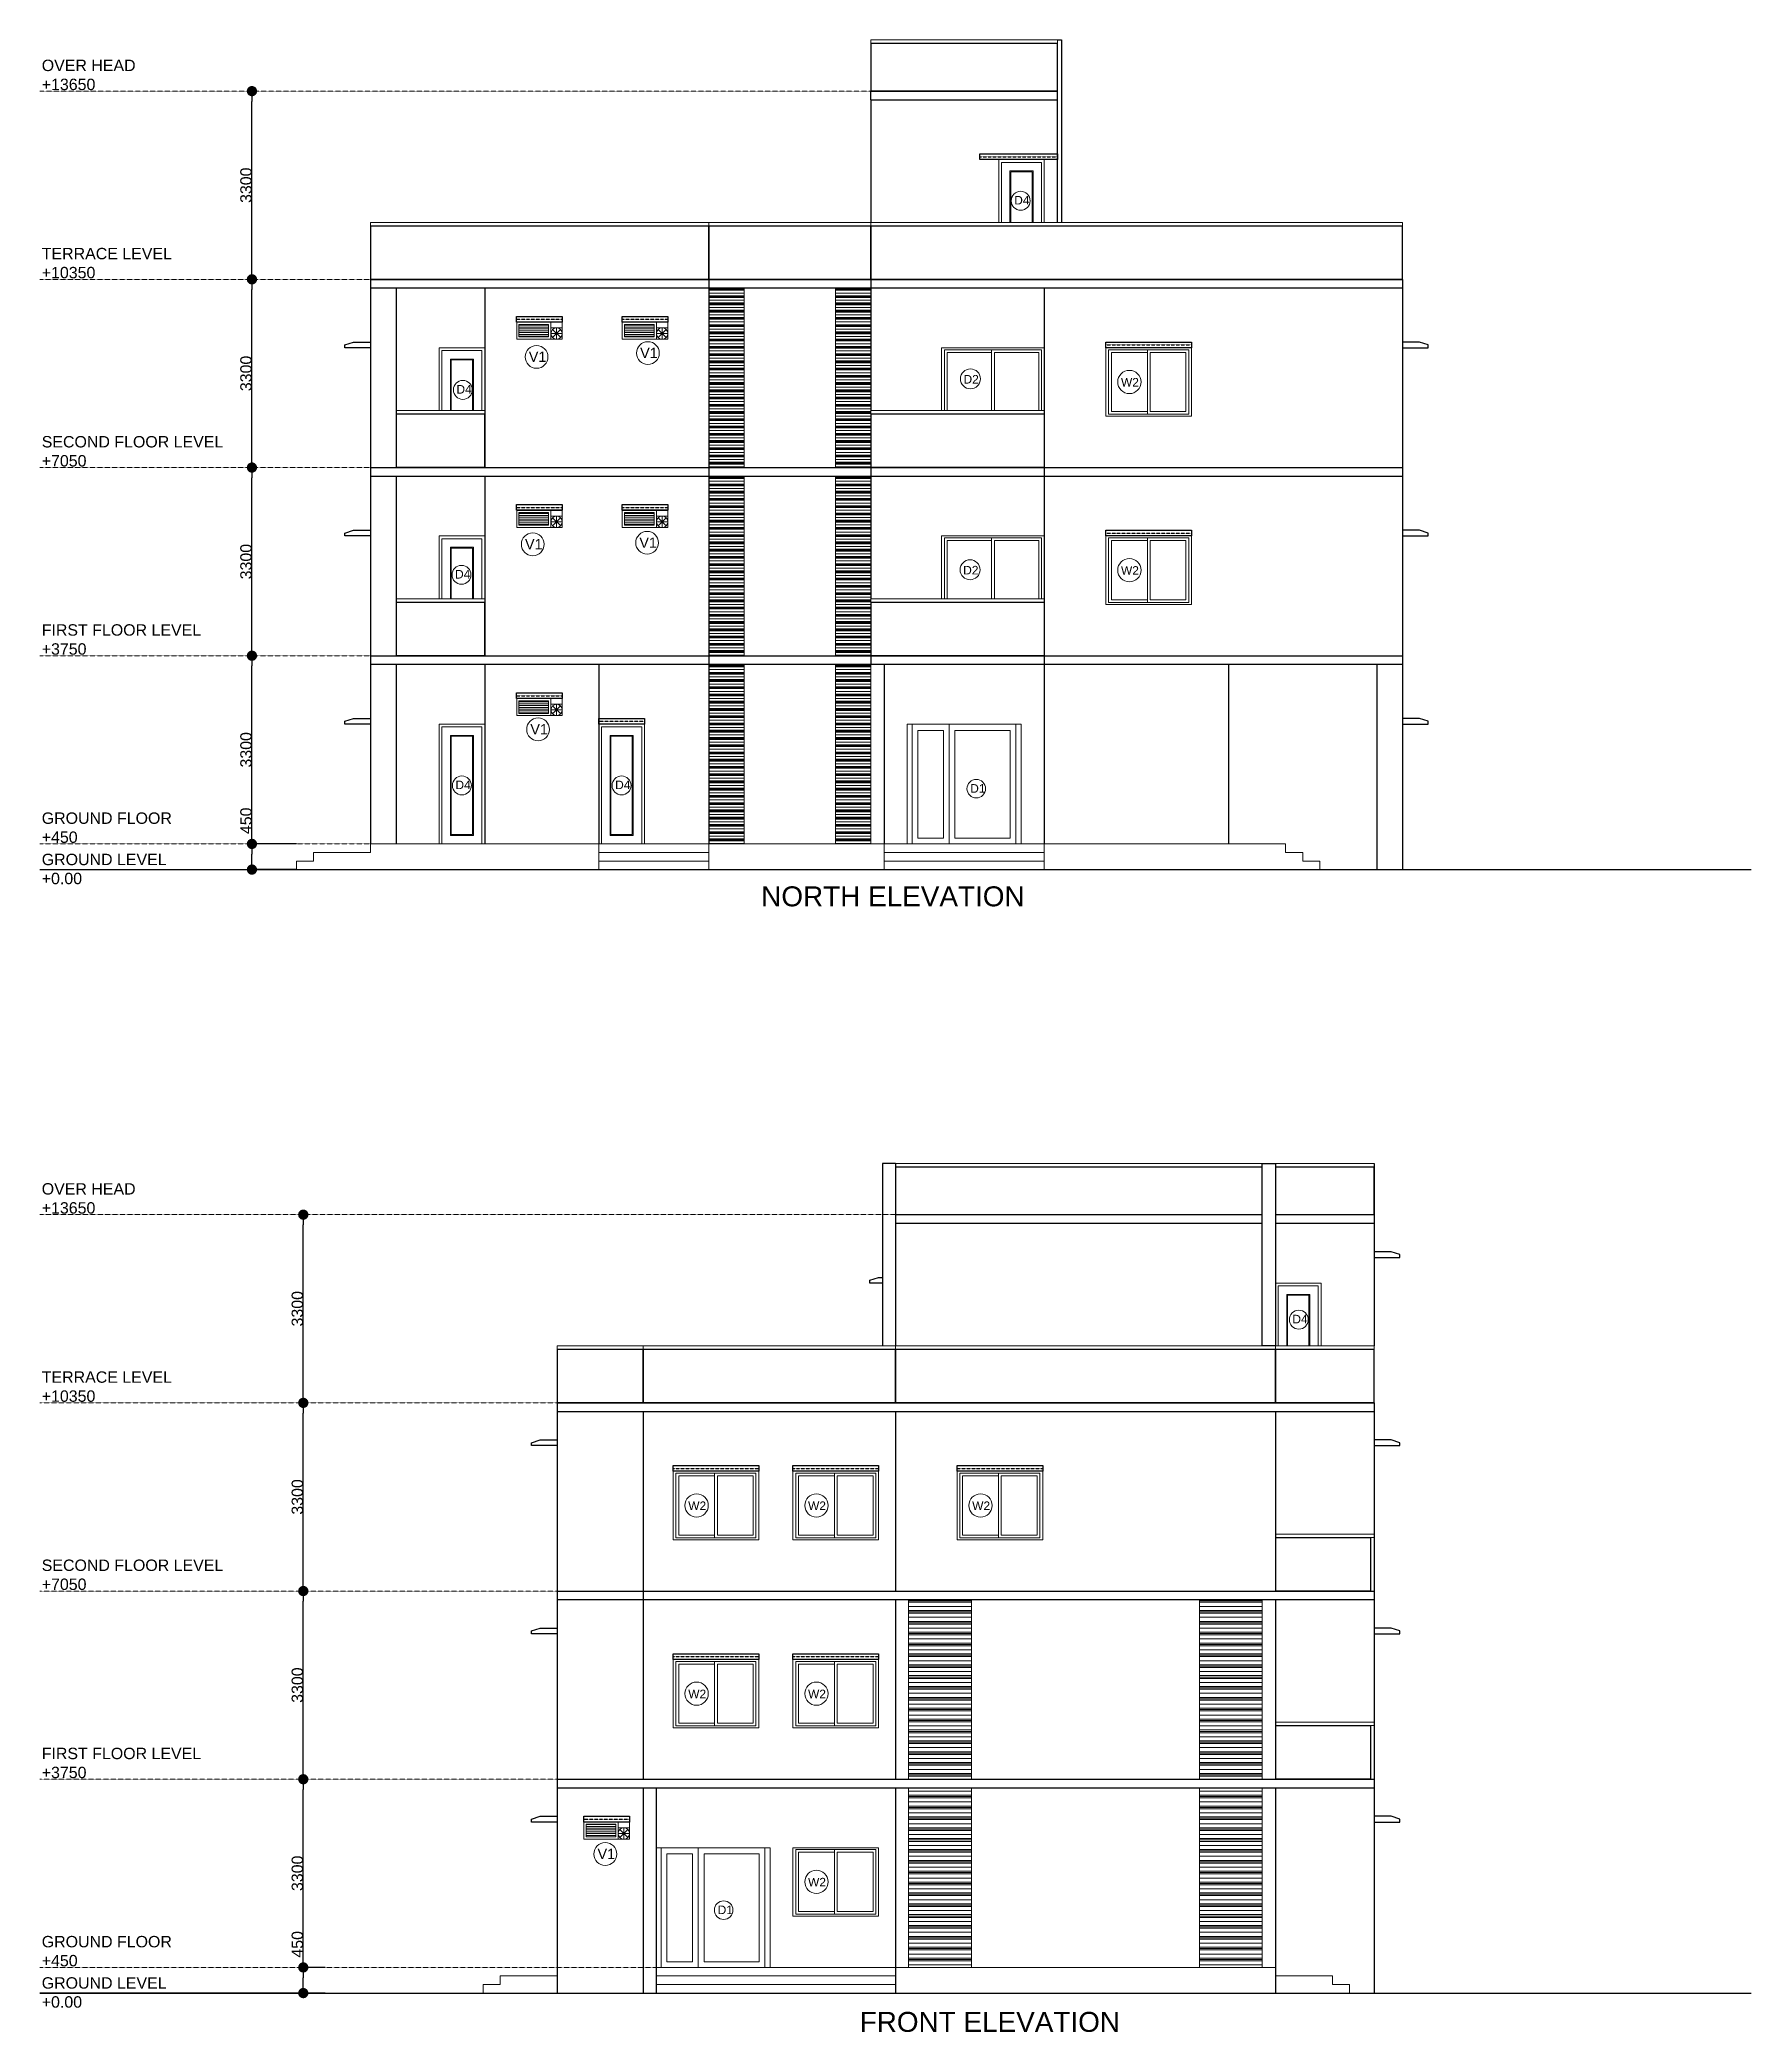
# Model space of a CAD drawing. Header units: millimetres. Extents: x -425671 to 598394, y -194194 to 343585.
# Drawn here: x 35039 to 65039, y 278204 to 313140 of the extents above; entities that cross this region are included whole.
import ezdxf

# ---------------------------------------------------------------- set-up
doc = ezdxf.new("R2010")
doc.units = ezdxf.units.MM
doc.linetypes.add('DOT3', pattern=[0.06, 0, -0.06])
doc.linetypes.add('HIDDEN', pattern=[9.525, 6.35, -3.175])
for name, color, linetype, lineweight in [('230mm Wall', 250, 'Continuous', 25), ('Column', 250, 'Continuous', 25), ('Door', 250, 'Continuous', 15), ('Furniture', 250, 'Continuous', 5), ('Glass', 4, 'Continuous', 5), ('GROUND', 250, 'Continuous', 30), ('Hatch', 250, 'Continuous', 5), ('Hidden', 250, 'Continuous', 5), ('Level', 250, 'Continuous', 13), ('Railing', 250, 'Continuous', 9), ('S-DIM', 30, 'Continuous', 13), ('TEXT', 30, 'DOT3', 9), ('VENT', 250, 'Continuous', 9), ('window', 250, 'Continuous', 13)]:
    doc.layers.add(name, color=color, linetype=linetype, lineweight=lineweight)
doc.layers.add('Slab', color=250, linetype='Continuous')
doc.styles.get("Standard").update_dxf_attribs({"font": 'arial.ttf'})
doc.dimstyles.new('ISO-25', dxfattribs={"dimtxt": 200, "dimasz": 180, "dimexe": 1.25, "dimexo": 0.625, "dimtad": 1, "dimtxsty": 'Standard', "dimblk": 'DOT', "dimcen": 2.5, "dimadec": 0, "dimazin": 0, "dimtfac": 1, "dimtmove": 0, "dimatfit": 3, "dimfxl": 0, "dimarcsym": 0})
pattern_1 = [(0, (-4951868.37, -1899274.17), (0, 127), []), (0, (-4951868.37, -1899258.3), (0, 127), []), (0, (-4951868.37, -1899242.42), (0, 127), []), (0, (-4951868.37, -1899194.8), (0, 127), [])]

msp = doc.modelspace()

# ---------------------------------------------------------------- texts
at = {"layer": 'TEXT', "linetype": 'Continuous', "char_height": 200, "attachment_point": 1}
for s, insert in [('OVER HEAD\\P+13650', (35072.007, 312791.933)), ('TERRACE LEVEL\\P+10350', (35072.007, 309491.933)), ('SECOND FLOOR LEVEL\\P+7050', (35072.007, 306191.933)), ('FIRST FLOOR LEVEL\\P+3750', (35072.007, 302891.933)), ('GROUND FLOOR\\P+450', (35072.007, 299591.933)), ('GROUND LEVEL\\P+0.00', (35072.007, 298867.574)), ('OVER HEAD\\P+13650', (35072.007, 293091.18)), ('TERRACE LEVEL\\P+10350', (35072.007, 289791.18)), ('SECOND FLOOR LEVEL\\P+7050', (35072.007, 286491.18)), ('FIRST FLOOR LEVEL\\P+3750', (35072.007, 283191.18)), ('GROUND FLOOR\\P+450', (35072.007, 279891.18)), ('GROUND LEVEL\\P+0.00', (35072.007, 279166.821))]:
    msp.add_mtext_dynamic_manual_height_columns(s, width=3282.61007, gutter_width=12.5, heights=[1374.087], dxfattribs=dict(at, insert=insert))
at = {"layer": 'TEXT', "linetype": 'Continuous', "lineweight": 9, "char_height": 350, "attachment_point": 1}
for s, insert in [('NORTH ELEVATION', (47684.799, 298295.893)), ('FRONT ELEVATION', (49411.193, 278558.957))]:
    msp.add_mtext_dynamic_manual_height_columns(s, width=15017.05432, gutter_width=12.5, heights=[785.182], dxfattribs=dict(at, insert=insert))

# ---------------------------------------------------------------- blocks, each defined once
blk = doc.blocks.new('800 door')
at = {"layer": 'Door', "linetype": 'Continuous'}
for points in [[(546404, -472300), (546404, -470200), (547204, -470200), (547204, -472300)], [(546452, -472300), (546452, -470248), (547156, -470248), (547156, -472300)]]:
    blk.add_lwpolyline(points, dxfattribs=at)
for points in [[(546602, -470398), (547006, -470398), (547006, -472150), (546602, -472150)], [(546617, -470413), (546991, -470413), (546991, -472135), (546617, -472135)]]:
    blk.add_lwpolyline(points, close=True, dxfattribs=at)
blk = doc.blocks.new('VENT 2')
at = {"layer": 'Glass', "linetype": 'Continuous'}
h = blk.add_hatch(dxfattribs=at)
h.set_pattern_fill('ANSI31', color=256, scale=10, angle=315)
h.paths.add_polyline_path([(541528, -469668), (541528, -469448), (541008, -469448), (541008, -469668)])
at = {"layer": 'VENT', "linetype": 'Continuous'}
for p, q in [((540868, -469508), (540868, -469708)), ((540768, -469608), (540968, -469608)), ((540940, -469538), (540796, -469677)), ((540797, -469537), (540939, -469678))]:
    blk.add_line(p, q, dxfattribs=at)
for points in [[(540768, -469708), (541568, -469708), (541568, -469408), (540768, -469408)], [(540768, -469408), (540968, -469408), (540968, -469708), (540768, -469708)], [(540768, -469408), (540968, -469408), (540968, -469508), (540768, -469508)], [(540768, -469708), (540968, -469708), (540968, -469508), (540768, -469508)], [(540968, -469408), (541568, -469408), (541568, -469708), (540968, -469708)], [(541008, -469448), (541528, -469448), (541528, -469668), (541008, -469668)]]:
    blk.add_lwpolyline(points, close=True, dxfattribs=at)
blk.add_circle((540868, -469608), 100, dxfattribs=at)
blk = doc.blocks.new('1500 window')
at = {"layer": 'window', "linetype": 'Continuous'}
for points in [[(552596, -471400), (554096, -471400), (554096, -470200), (552596, -470200)], [(553322, -470233), (554047, -470233), (554047, -471366), (553322, -471366)]]:
    blk.add_lwpolyline(points, close=True, dxfattribs=at)
for points in [[(553322, -471366), (552644, -471366), (552644, -470233), (553322, -470233)], [(553370, -470281), (553370, -471318)]]:
    blk.add_lwpolyline(points, dxfattribs=at)
at = {"layer": 'window', "color": 4, "linetype": 'Continuous'}
for points in [[(552693, -470281), (553322, -470281), (553322, -471318), (552693, -471318)], [(553370, -470281), (553999, -470281), (553999, -471318), (553370, -471318)]]:
    blk.add_lwpolyline(points, close=True, dxfattribs=at)
blk = doc.blocks.new('d11')
at = {"layer": 'TEXT', "linetype": 'Continuous'}
blk.add_circle((543717, -502205), 163, dxfattribs=at)
at = {"layer": 'TEXT', "linetype": 'Continuous', "insert": (543611, -502125), "char_height": 150, "attachment_point": 1}
blk.add_mtext_dynamic_manual_height_columns('D1', width=1461.89, gutter_width=12.5, heights=[0], dxfattribs=at)
blk = doc.blocks.new('V1')
at = {"layer": 'TEXT', "linetype": 'Continuous'}
blk.add_circle((547390, -493829), 200, dxfattribs=at)
at = {"layer": 'TEXT', "linetype": 'Continuous', "insert": (547254, -493737), "char_height": 180, "attachment_point": 1}
blk.add_mtext_dynamic_manual_height_columns('V1', width=2115.63, gutter_width=12.5, heights=[0], dxfattribs=at)
blk = doc.blocks.new('w2')
at = {"layer": 'TEXT', "linetype": 'Continuous'}
blk.add_circle((555932, -496962), 204, dxfattribs=at)
at = {"layer": 'TEXT', "linetype": 'Continuous', "insert": (555785, -496892), "char_height": 150, "attachment_point": 1}
blk.add_mtext_dynamic_manual_height_columns('W2', width=6956.77, gutter_width=12.5, heights=[0], dxfattribs=at)
blk = doc.blocks.new('d4')
at = {"layer": 'TEXT', "linetype": 'Continuous'}
blk.add_circle((543327, -501566), 166, dxfattribs=at)
at = {"layer": 'TEXT', "linetype": 'Continuous', "insert": (543214, -501481), "char_height": 150, "attachment_point": 1}
blk.add_mtext_dynamic_manual_height_columns('D4', width=1465.44, gutter_width=12.5, heights=[0], dxfattribs=at)
blk = doc.blocks.new('d2')
at = {"layer": 'TEXT', "linetype": 'Continuous'}
blk.add_circle((544894, -502506), 175, dxfattribs=at)
at = {"layer": 'TEXT', "linetype": 'Continuous', "insert": (544773, -502438), "char_height": 150, "attachment_point": 1}
blk.add_mtext_dynamic_manual_height_columns('D2', width=1083.03, gutter_width=12.5, heights=[0], dxfattribs=at)
blk = doc.blocks.new('_Dot')
at = {"color": 0, "linetype": 'ByBlock', "lineweight": -2}
blk.add_line((-0.5, 0), (-1, 0), dxfattribs=at)
at = {"color": 0, "linetype": 'ByBlock', "const_width": 0.5}
blk.add_lwpolyline([(-0.25, 0, 1), (0.25, 0, 1)], format="xyb", close=True, dxfattribs=at)
blk = doc.blocks.new('*D334')
at = {"layer": 'Defpoints', "color": 0, "transparency": 16777216}
for p in [(39657, 279339), (40039, 279339), (40039, 278889)]:
    blk.add_point(p, dxfattribs=at)
at = {"layer": 'S-DIM', "color": 0, "lineweight": -2, "transparency": 16777216}
for p, q in [((39657, 279339), (39657, 279969)), ((40038, 279339), (39655, 279339)), ((39657, 279069), (39657, 279159)), ((40038, 278889), (39655, 278889))]:
    blk.add_line(p, q, dxfattribs=at)
at = {"layer": 'S-DIM', "color": 0, "lineweight": -2, "transparency": 16777216, "xscale": 180, "yscale": 180, "zscale": 180}
for p, rotation in [((39657, 279339), 90), ((39657, 278889), 270)]:
    blk.add_blockref('_Dot', p, dxfattribs=dict(at, rotation=rotation))
at = {"layer": 'S-DIM', "color": 0, "transparency": 16777216, "insert": (39554, 279744), "char_height": 200, "attachment_point": 5, "rotation": 90}
blk.add_mtext('450', dxfattribs=at)
blk = doc.blocks.new('*D335')
at = {"layer": 'Defpoints', "color": 0, "transparency": 16777216}
for p in [(39657, 282639), (39657, 282639), (40039, 279339)]:
    blk.add_point(p, dxfattribs=at)
at = {"layer": 'S-DIM', "color": 0, "lineweight": -2, "transparency": 16777216}
for p, q in [((39657, 282639), (39658, 282639)), ((39657, 279519), (39657, 282459)), ((40038, 279339), (39655, 279339))]:
    blk.add_line(p, q, dxfattribs=at)
at = {"layer": 'S-DIM', "color": 0, "lineweight": -2, "transparency": 16777216, "xscale": 180, "yscale": 180, "zscale": 180}
for p, rotation in [((39657, 282639), 90), ((39657, 279339), 270)]:
    blk.add_blockref('_Dot', p, dxfattribs=dict(at, rotation=rotation))
at = {"layer": 'S-DIM', "color": 0, "transparency": 16777216, "insert": (39554, 280989), "char_height": 200, "attachment_point": 5, "rotation": 90}
blk.add_mtext('3300', dxfattribs=at)
blk = doc.blocks.new('*D336')
at = {"layer": 'Defpoints', "color": 0, "transparency": 16777216}
for p in [(39657, 285939), (39657, 285939), (39657, 282639)]:
    blk.add_point(p, dxfattribs=at)
at = {"layer": 'S-DIM', "color": 0, "lineweight": -2, "transparency": 16777216}
for p, q in [((39657, 285939), (39658, 285939)), ((39657, 282819), (39657, 285759)), ((39657, 282639), (39658, 282639))]:
    blk.add_line(p, q, dxfattribs=at)
at = {"layer": 'S-DIM', "color": 0, "lineweight": -2, "transparency": 16777216, "xscale": 180, "yscale": 180, "zscale": 180}
for p, rotation in [((39657, 285939), 90), ((39657, 282639), 270)]:
    blk.add_blockref('_Dot', p, dxfattribs=dict(at, rotation=rotation))
at = {"layer": 'S-DIM', "color": 0, "transparency": 16777216, "insert": (39554, 284289), "char_height": 200, "attachment_point": 5, "rotation": 90}
blk.add_mtext('3300', dxfattribs=at)
blk = doc.blocks.new('*D337')
at = {"layer": 'Defpoints', "color": 0, "transparency": 16777216}
for p in [(39657, 289239), (39657, 289239), (39657, 285939)]:
    blk.add_point(p, dxfattribs=at)
at = {"layer": 'S-DIM', "color": 0, "lineweight": -2, "transparency": 16777216}
for p, q in [((39657, 289239), (39658, 289239)), ((39657, 286119), (39657, 289059)), ((39657, 285939), (39658, 285939))]:
    blk.add_line(p, q, dxfattribs=at)
at = {"layer": 'S-DIM', "color": 0, "lineweight": -2, "transparency": 16777216, "xscale": 180, "yscale": 180, "zscale": 180}
for p, rotation in [((39657, 289239), 90), ((39657, 285939), 270)]:
    blk.add_blockref('_Dot', p, dxfattribs=dict(at, rotation=rotation))
at = {"layer": 'S-DIM', "color": 0, "transparency": 16777216, "insert": (39554, 287589), "char_height": 200, "attachment_point": 5, "rotation": 90}
blk.add_mtext('3300', dxfattribs=at)
blk = doc.blocks.new('*D338')
at = {"layer": 'Defpoints', "color": 0, "transparency": 16777216}
for p in [(39657, 292539), (39657, 292539), (39657, 289239)]:
    blk.add_point(p, dxfattribs=at)
at = {"layer": 'S-DIM', "color": 0, "lineweight": -2, "transparency": 16777216}
for p, q in [((39657, 292539), (39658, 292539)), ((39657, 289419), (39657, 292359)), ((39657, 289239), (39658, 289239))]:
    blk.add_line(p, q, dxfattribs=at)
at = {"layer": 'S-DIM', "color": 0, "lineweight": -2, "transparency": 16777216, "xscale": 180, "yscale": 180, "zscale": 180}
for p, rotation in [((39657, 292539), 90), ((39657, 289239), 270)]:
    blk.add_blockref('_Dot', p, dxfattribs=dict(at, rotation=rotation))
at = {"layer": 'S-DIM', "color": 0, "transparency": 16777216, "insert": (39554, 290889), "char_height": 200, "attachment_point": 5, "rotation": 90}
blk.add_mtext('3300', dxfattribs=at)
blk = doc.blocks.new('*D339')
at = {"layer": 'Defpoints', "color": 0, "transparency": 16777216}
for p in [(38757, 299040), (39538, 299040), (39538, 298590)]:
    blk.add_point(p, dxfattribs=at)
at = {"layer": 'S-DIM', "color": 0, "lineweight": -2, "transparency": 16777216}
for p, q in [((38757, 299040), (38757, 299670)), ((39537, 299040), (38755, 299040)), ((38757, 298770), (38757, 298860)), ((39537, 298590), (38755, 298590))]:
    blk.add_line(p, q, dxfattribs=at)
at = {"layer": 'S-DIM', "color": 0, "lineweight": -2, "transparency": 16777216, "xscale": 180, "yscale": 180, "zscale": 180}
for p, rotation in [((38757, 299040), 90), ((38757, 298590), 270)]:
    blk.add_blockref('_Dot', p, dxfattribs=dict(at, rotation=rotation))
at = {"layer": 'S-DIM', "color": 0, "transparency": 16777216, "insert": (38654, 299445), "char_height": 200, "attachment_point": 5, "rotation": 90}
blk.add_mtext('450', dxfattribs=at)
blk = doc.blocks.new('*D340')
at = {"layer": 'Defpoints', "color": 0, "transparency": 16777216}
for p in [(38757, 302340), (38757, 302340), (39538, 299040)]:
    blk.add_point(p, dxfattribs=at)
at = {"layer": 'S-DIM', "color": 0, "lineweight": -2, "transparency": 16777216}
for p, q in [((38757, 302340), (38758, 302340)), ((38757, 299220), (38757, 302160)), ((39537, 299040), (38755, 299040))]:
    blk.add_line(p, q, dxfattribs=at)
at = {"layer": 'S-DIM', "color": 0, "lineweight": -2, "transparency": 16777216, "xscale": 180, "yscale": 180, "zscale": 180}
for p, rotation in [((38757, 302340), 90), ((38757, 299040), 270)]:
    blk.add_blockref('_Dot', p, dxfattribs=dict(at, rotation=rotation))
at = {"layer": 'S-DIM', "color": 0, "transparency": 16777216, "insert": (38654, 300690), "char_height": 200, "attachment_point": 5, "rotation": 90}
blk.add_mtext('3300', dxfattribs=at)
blk = doc.blocks.new('*D341')
at = {"layer": 'Defpoints', "color": 0, "transparency": 16777216}
for p in [(38757, 305640), (38757, 305640), (38757, 302340)]:
    blk.add_point(p, dxfattribs=at)
at = {"layer": 'S-DIM', "color": 0, "lineweight": -2, "transparency": 16777216}
for p, q in [((38757, 305640), (38758, 305640)), ((38757, 302520), (38757, 305460)), ((38757, 302340), (38758, 302340))]:
    blk.add_line(p, q, dxfattribs=at)
at = {"layer": 'S-DIM', "color": 0, "lineweight": -2, "transparency": 16777216, "xscale": 180, "yscale": 180, "zscale": 180}
for p, rotation in [((38757, 305640), 90), ((38757, 302340), 270)]:
    blk.add_blockref('_Dot', p, dxfattribs=dict(at, rotation=rotation))
at = {"layer": 'S-DIM', "color": 0, "transparency": 16777216, "insert": (38654, 303990), "char_height": 200, "attachment_point": 5, "rotation": 90}
blk.add_mtext('3300', dxfattribs=at)
blk = doc.blocks.new('*D342')
at = {"layer": 'Defpoints', "color": 0, "transparency": 16777216}
for p in [(38757, 308940), (38757, 308940), (38757, 305640)]:
    blk.add_point(p, dxfattribs=at)
at = {"layer": 'S-DIM', "color": 0, "lineweight": -2, "transparency": 16777216}
for p, q in [((38757, 308940), (38758, 308940)), ((38757, 305820), (38757, 308760)), ((38757, 305640), (38758, 305640))]:
    blk.add_line(p, q, dxfattribs=at)
at = {"layer": 'S-DIM', "color": 0, "lineweight": -2, "transparency": 16777216, "xscale": 180, "yscale": 180, "zscale": 180}
for p, rotation in [((38757, 308940), 90), ((38757, 305640), 270)]:
    blk.add_blockref('_Dot', p, dxfattribs=dict(at, rotation=rotation))
at = {"layer": 'S-DIM', "color": 0, "transparency": 16777216, "insert": (38654, 307290), "char_height": 200, "attachment_point": 5, "rotation": 90}
blk.add_mtext('3300', dxfattribs=at)
blk = doc.blocks.new('*D343')
at = {"layer": 'Defpoints', "color": 0, "transparency": 16777216}
for p in [(38757, 312240), (38757, 312240), (38757, 308940)]:
    blk.add_point(p, dxfattribs=at)
at = {"layer": 'S-DIM', "color": 0, "lineweight": -2, "transparency": 16777216}
for p, q in [((38757, 312240), (38758, 312240)), ((38757, 309120), (38757, 312060)), ((38757, 308940), (38758, 308940))]:
    blk.add_line(p, q, dxfattribs=at)
at = {"layer": 'S-DIM', "color": 0, "lineweight": -2, "transparency": 16777216, "xscale": 180, "yscale": 180, "zscale": 180}
for p, rotation in [((38757, 312240), 90), ((38757, 308940), 270)]:
    blk.add_blockref('_Dot', p, dxfattribs=dict(at, rotation=rotation))
at = {"layer": 'S-DIM', "color": 0, "transparency": 16777216, "insert": (38654, 310590), "char_height": 200, "attachment_point": 5, "rotation": 90}
blk.add_mtext('3300', dxfattribs=at)

# ---------------------------------------------------------------- dimensions: what is measured, and where the dimension line sits
at = {"layer": 'S-DIM'}
for base, p1, p2, picture, middle in [((38756.61, 312239.623), (38756.61, 308939.623), (38756.61, 312239.623), '*D343', (38653.802, 310589.623)), ((38756.61, 308939.623), (38756.61, 305639.623), (38756.61, 308939.623), '*D342', (38653.802, 307289.623)), ((38756.61, 305639.623), (38756.61, 302339.623), (38756.61, 305639.623), '*D341', (38653.802, 303989.623)), ((38756.61, 302339.623), (39537.755, 299039.623), (38756.61, 302339.623), '*D340', (38653.802, 300689.623)), ((39656.644, 292538.87), (39656.644, 289238.87), (39656.644, 292538.87), '*D338', (39553.836, 290888.87)), ((39656.644, 289238.87), (39656.644, 285938.87), (39656.644, 289238.87), '*D337', (39553.836, 287588.87)), ((39656.644, 285938.87), (39656.644, 282638.87), (39656.644, 285938.87), '*D336', (39553.836, 284288.87)), ((39656.644, 282638.87), (40039.03, 279338.87), (39656.644, 282638.87), '*D335', (39553.836, 280988.87))]:
    dim = msp.add_linear_dim(base=base, p1=p1, p2=p2, angle=90, dimstyle='ISO-25', override={"dimtmove": 1}, dxfattribs=at)
    dim.commit()
    dim.dimension.update_dxf_attribs({"geometry": picture, "text_midpoint": middle})
for base, p1, p2, picture, middle in [((38756.61, 299039.623), (39537.755, 298589.623), (39537.755, 299039.623), '*D339', (38653.87, 299444.873)), ((39656.644, 279338.87), (40039.03, 278888.87), (40039.03, 279338.87), '*D334', (39553.904, 279744.12))]:
    dim = msp.add_linear_dim(base=base, p1=p1, p2=p2, angle=90, dimstyle='ISO-25', dxfattribs=at)
    dim.commit()
    dim.dimension.update_dxf_attribs({"geometry": picture, "text_midpoint": middle})

# ---------------------------------------------------------------- hatches: boundary and pattern name
at = {"layer": 'Hatch', "transparency": 33554585}
h = msp.add_hatch(dxfattribs=at)
h.set_pattern_fill('PLASTI', color=256, scale=20)
h.set_pattern_definition(pattern_1)
h.paths.add_polyline_path([(47387.755, 308789.623), (46767.755, 308789.623), (46767.755, 305639.623), (47387.755, 305639.623)])
h.paths.add_polyline_path([(49607.755, 308789.623), (48987.755, 308789.623), (48987.755, 305639.623), (49607.755, 305639.623), (49607.755, 306639.623)])
h = msp.add_hatch(dxfattribs=at)
h.set_pattern_fill('PLASTI', color=256, scale=20)
h.set_pattern_definition(pattern_1)
h.paths.add_polyline_path([(47387.755, 305489.623), (46767.755, 305489.623), (46767.755, 302339.623), (47387.755, 302339.623)])
h.paths.add_polyline_path([(49607.755, 305489.623), (48987.755, 305489.623), (48987.755, 302339.623), (49607.755, 302339.623)])
h.paths.add_polyline_path([(47387.755, 302189.623), (46767.755, 302189.623), (46767.755, 299039.623), (47387.755, 299039.623)])
h.paths.add_polyline_path([(49607.755, 302189.623), (48987.755, 302189.623), (48987.755, 299039.623), (49607.755, 299039.623)])
h = msp.add_hatch(dxfattribs=at)
h.set_pattern_fill('PLASTI', color=256, scale=30)
h.set_pattern_definition([(0, (-4774807.05, -1752037.58), (0, 190.5), []), (0, (-4774807.05, -1752013.76), (0, 190.5), []), (0, (-4774807.05, -1751989.95), (0, 190.5), []), (0, (-4774807.05, -1751918.51), (0, 190.5), [])])
h.paths.add_polyline_path([(51369.03, 285788.87), (50269.03, 285788.87), (50269.03, 282638.87), (51369.03, 282638.87)])
h.paths.add_polyline_path([(56469.03, 285788.87), (55369.03, 285788.87), (55369.03, 282638.87), (56469.03, 282638.87)])
h.paths.add_polyline_path([(51369.03, 282488.87), (50269.03, 282488.87), (50269.03, 279338.87), (51369.03, 279338.87)])
h.paths.add_polyline_path([(56469.03, 282488.87), (55369.03, 282488.87), (55369.03, 279338.87), (56469.03, 279338.87)])

# ---------------------------------------------------------------- linework, layer by layer
at = {"layer": '230mm Wall'}
for p, q in [((49607.755, 312089.623), (49607.755, 309939.623)), ((52877.755, 309939.623), (52877.755, 312089.623)), ((42837.755, 308789.623), (42837.755, 305639.623)), ((46767.755, 308789.623), (46767.755, 299039.623)), ((52647.755, 308789.623), (52647.755, 305639.623)), ((58927.776, 308789.623), (58927.776, 305639.623)), ((42837.755, 305489.623), (42837.755, 302339.623)), ((52647.755, 305489.623), (52647.755, 302339.623)), ((58927.776, 305489.623), (58927.776, 302339.623)), ((42837.755, 302189.623), (42837.755, 299039.623)), ((44837.755, 302189.623), (44837.755, 299039.623)), ((49837.755, 302189.623), (49837.755, 299039.623)), ((52647.755, 302189.623), (52647.755, 299039.623)), ((55877.755, 302189.623), (55877.755, 299039.623)), ((50039.03, 293438.87), (50039.03, 290238.87)), ((50039.03, 293438.87), (50039.03, 290238.87)), ((58429.03, 293438.87), (58429.03, 290238.87)), ((44109.03, 289088.87), (44109.03, 278888.87)), ((45614.03, 289088.87), (45614.03, 282638.87)), ((50039.03, 289088.87), (50039.03, 285938.87)), ((56699.03, 289088.87), (56699.03, 285938.87)), ((58429.03, 289088.87), (58429.03, 278888.87)), ((50039.03, 285788.87), (50039.03, 282638.87)), ((56699.03, 285788.87), (56699.03, 282638.87)), ((50039.03, 282488.87), (50039.03, 278888.87)), ((56699.03, 282488.87), (56699.03, 278888.87))]:
    msp.add_line(p, q, dxfattribs=at)
at = {"layer": 'Column'}
for p, q in [((52877.755, 313139.623), (52947.755, 313139.623)), ((52947.755, 313139.623), (52947.755, 309939.623)), ((40837.755, 308789.623), (40837.755, 305639.623)), ((41287.755, 308789.623), (41287.755, 305639.623)), ((49607.755, 308789.623), (49607.755, 306639.623)), ((40837.755, 305489.623), (40837.755, 302339.623)), ((41287.755, 305489.623), (41287.755, 302339.623)), ((49607.755, 305489.623), (49607.755, 303339.623)), ((40837.755, 302189.623), (40837.755, 299039.623)), ((41287.755, 302189.623), (41287.755, 299039.623)), ((58477.776, 302189.623), (58477.776, 298589.623)), ((58927.776, 302189.623), (58927.776, 298589.623)), ((49814.03, 293438.87), (49814.03, 290238.87)), ((50039.03, 293438.87), (49814.03, 293438.87)), ((45614.03, 282488.87), (45614.03, 278888.87)), ((45844.03, 282488.87), (45844.03, 278888.87))]:
    msp.add_line(p, q, dxfattribs=at)
msp.add_lwpolyline([(56469.03, 293438.87), (56699.03, 293438.87), (56699.03, 290238.87), (56469.03, 290238.87)], close=True, dxfattribs=at)
at = {"layer": 'Door', "linetype": 'Continuous'}
for points in [[(51847.755, 309939.623), (51847.755, 311039.623), (52647.755, 311039.623), (52647.755, 309939.623)], [(51895.755, 309939.623), (51895.755, 310991.623), (52599.755, 310991.623), (52599.755, 309939.623)], [(52045.755, 309939.623), (52045.755, 310841.623), (52449.755, 310841.623), (52449.755, 309939.623)], [(52060.755, 309939.623), (52060.755, 310826.623), (52434.755, 310826.623), (52434.755, 309939.623)], [(56699.03, 290238.87), (56699.03, 291338.87), (57499.03, 291338.87), (57499.03, 290238.87)], [(56747.03, 290238.87), (56747.03, 291290.87), (57451.03, 291290.87), (57451.03, 290238.87)], [(56897.03, 290238.87), (56897.03, 291140.87), (57301.03, 291140.87), (57301.03, 290238.87)], [(56912.03, 290238.87), (56912.03, 291125.87), (57286.03, 291125.87), (57286.03, 290238.87)]]:
    msp.add_lwpolyline(points, dxfattribs=at)
at = {"layer": 'Furniture'}
for points in [[(46767.755, 308789.623), (47387.755, 308789.623), (47387.755, 305639.623), (46767.755, 305639.623)], [(49607.755, 308789.623), (48987.755, 308789.623), (48987.755, 305639.623), (49607.755, 305639.623)], [(46767.755, 305489.623), (47387.755, 305489.623), (47387.755, 302339.623), (46767.755, 302339.623)], [(48987.755, 305489.623), (49607.755, 305489.623), (49607.755, 302339.623), (48987.755, 302339.623)], [(46767.755, 302189.623), (47387.755, 302189.623), (47387.755, 299039.623), (46767.755, 299039.623)], [(48987.755, 302189.623), (49607.755, 302189.623), (49607.755, 299039.623), (48987.755, 299039.623)], [(50269.03, 285788.87), (51369.03, 285788.87), (51369.03, 282638.87), (50269.03, 282638.87)], [(55369.03, 285788.87), (56469.03, 285788.87), (56469.03, 282638.87), (55369.03, 282638.87)], [(50269.03, 282488.87), (51369.03, 282488.87), (51369.03, 279338.87), (50269.03, 279338.87)], [(55369.03, 282488.87), (56469.03, 282488.87), (56469.03, 279338.87), (55369.03, 279338.87)]]:
    msp.add_lwpolyline(points, close=True, dxfattribs=at)
at = {"layer": 'Glass'}
for points in [[(52872.755, 313074.623), (49612.755, 313074.623), (49612.755, 312244.623), (52872.755, 312244.623)], [(46762.755, 309874.623), (40842.755, 309874.623), (40842.755, 308944.623), (46762.755, 308944.623)], [(49602.755, 309874.623), (46772.755, 309874.623), (46772.755, 308944.623), (49602.755, 308944.623)], [(58922.776, 309874.623), (49612.755, 309874.623), (49612.755, 308944.623), (58922.776, 308944.623)], [(42832.755, 306574.623), (41292.755, 306574.623), (41292.755, 305644.623), (42832.755, 305644.623)], [(52642.755, 306574.623), (49612.755, 306574.623), (49612.755, 305644.623), (52642.755, 305644.623)], [(42832.755, 303274.623), (41292.755, 303274.623), (41292.755, 302344.623), (42832.755, 302344.623)], [(52642.755, 303274.623), (49612.755, 303274.623), (49612.755, 302344.623), (52642.755, 302344.623)], [(56464.03, 293373.87), (50044.03, 293373.87), (50044.03, 292543.87), (56464.03, 292543.87)], [(58424.03, 293373.87), (56704.03, 293373.87), (56704.03, 292538.87), (58424.03, 292538.87)], [(45609.03, 290173.87), (44114.03, 290173.87), (44114.03, 289243.87), (45609.03, 289243.87)], [(50034.03, 290173.87), (45619.03, 290173.87), (45619.03, 289243.87), (50034.03, 289243.87)], [(56694.03, 290173.87), (50044.03, 290173.87), (50044.03, 289243.87), (56694.03, 289243.87)], [(58424.03, 290173.87), (56704.03, 290173.87), (56704.03, 289243.87), (58424.03, 289243.87)], [(58364.03, 286873.87), (56704.03, 286873.87), (56704.03, 285943.87), (58364.03, 285943.87)], [(58364.03, 283573.87), (56704.03, 283573.87), (56704.03, 282643.87), (58364.03, 282643.87)]]:
    msp.add_lwpolyline(points, close=True, dxfattribs=at)
at = {"layer": 'GROUND'}
for p, q in [((35039.03, 298589.623), (65039.03, 298589.623)), ((35039.03, 278888.87), (45844.03, 278888.87)), ((40039.03, 278888.87), (35039.03, 278888.87)), ((45844.03, 278888.87), (50039.03, 278888.87)), ((50039.03, 278888.87), (65039.03, 278888.87))]:
    msp.add_line(p, q, dxfattribs=at)
at = {"layer": 'Hidden', "linetype": 'HIDDEN', "ltscale": 0.3}
for p, q in [((49607.755, 312239.623), (35039.03, 312239.623)), ((40837.755, 308939.623), (35039.03, 308939.623)), ((40837.755, 305639.623), (35039.03, 305639.623)), ((40837.755, 302339.623), (35039.03, 302339.623)), ((40837.755, 299039.623), (35039.03, 299039.623)), ((50039.03, 292538.87), (35039.03, 292538.87)), ((44109.03, 289238.87), (35039.03, 289238.87)), ((44109.03, 285938.87), (35039.03, 285938.87)), ((44109.03, 282638.87), (35039.03, 282638.87)), ((45844.03, 279338.87), (35039.03, 279338.87))]:
    msp.add_line(p, q, dxfattribs=at)
at = {"layer": 'Hidden'}
for p, q in [((50242.755, 301139.623), (52242.755, 301139.623)), ((50242.755, 301139.623), (50242.755, 299039.623)), ((52242.755, 301139.623), (52242.755, 299039.623)), ((45844.03, 281438.87), (47844.03, 281438.87)), ((47844.03, 281438.87), (47844.03, 279338.87))]:
    msp.add_line(p, q, dxfattribs=at)
at = {"layer": 'Hidden', "ltscale": 0.6}
msp.add_line((45844.03, 281438.87), (45844.03, 279338.87), dxfattribs=at)
at = {"layer": 'Hidden', "linetype": 'Continuous'}
for points in [[(42037.755, 306639.623), (42037.755, 307739.623), (42837.755, 307739.623), (42837.755, 306639.623)], [(42085.755, 306639.623), (42085.755, 307691.623), (42789.755, 307691.623), (42789.755, 306639.623)], [(42235.755, 306639.623), (42235.755, 307541.623), (42639.755, 307541.623), (42639.755, 306639.623)], [(42250.755, 306639.623), (42250.755, 307526.623), (42624.755, 307526.623), (42624.755, 306639.623)], [(52647.755, 306639.623), (52647.755, 307739.623), (50847.755, 307739.623), (50847.755, 306639.623)], [(50896.145, 306639.623), (50896.145, 307706.827), (51723.565, 307706.827)], [(50944.535, 306639.623), (50944.535, 307658.437), (51723.565, 307658.437), (51723.565, 306639.623)], [(51723.565, 306639.623), (51723.565, 307706.827), (52599.375, 307706.827), (52599.375, 306639.623)], [(51771.955, 306639.623), (51771.955, 307658.437), (52550.985, 307658.437), (52550.985, 306639.623)], [(51771.955, 307658.437), (51771.955, 306639.623)], [(42037.755, 303339.623), (42037.755, 304439.623), (42837.755, 304439.623), (42837.755, 303339.623)], [(42085.755, 303339.623), (42085.755, 304391.623), (42789.755, 304391.623), (42789.755, 303339.623)], [(52647.755, 303339.623), (52647.755, 304439.623), (50847.755, 304439.623), (50847.755, 303339.623)], [(50896.145, 303339.623), (50896.145, 304406.827), (51723.565, 304406.827)], [(50944.535, 303339.623), (50944.535, 304358.437), (51723.565, 304358.437), (51723.565, 303339.623)], [(51723.565, 303339.623), (51723.565, 304406.827), (52599.375, 304406.827), (52599.375, 303339.623)], [(51771.955, 303339.623), (51771.955, 304358.437), (52550.985, 304358.437), (52550.985, 303339.623)], [(51771.955, 304358.437), (51771.955, 303339.623)], [(42235.755, 303339.623), (42235.755, 304241.623), (42639.755, 304241.623), (42639.755, 303339.623)], [(42250.755, 303339.623), (42250.755, 304226.623), (42624.755, 304226.623), (42624.755, 303339.623)], [(42037.755, 299039.623), (42037.755, 301139.623), (42837.755, 301139.623), (42837.755, 299039.623)], [(42085.755, 299039.623), (42085.755, 301091.623), (42789.755, 301091.623), (42789.755, 299039.623)]]:
    msp.add_lwpolyline(points, dxfattribs=at)
for points in [[(42235.755, 300941.623), (42639.755, 300941.623), (42639.755, 299189.623), (42235.755, 299189.623)], [(42250.755, 300926.623), (42624.755, 300926.623), (42624.755, 299204.623), (42250.755, 299204.623)]]:
    msp.add_lwpolyline(points, close=True, dxfattribs=at)
at = {"layer": 'Hidden'}
for points in [[(50242.755, 301139.623), (50330.418, 301139.623), (50330.418, 299039.623), (50242.755, 299039.623)], [(50330.418, 301139.623), (50980.752, 301139.623), (50980.752, 299039.623), (50330.418, 299039.623)], [(50430.418, 301029.231), (50880.752, 301029.231), (50880.752, 299139.623), (50430.418, 299139.623)], [(50980.752, 301139.623), (52148.599, 301139.623), (52148.599, 299039.623), (50980.752, 299039.623)], [(51080.752, 301029.231), (52048.599, 301029.231), (52048.599, 299139.623), (51080.752, 299139.623)], [(52148.599, 301139.623), (52242.755, 301139.623), (52242.755, 299039.623), (52148.599, 299039.623)], [(45844.03, 281438.87), (45931.692, 281438.87), (45931.692, 279338.87), (45844.03, 279338.87)], [(45931.692, 281438.87), (46582.026, 281438.87), (46582.026, 279338.87), (45931.692, 279338.87)], [(46031.692, 281328.478), (46482.026, 281328.478), (46482.026, 279438.87), (46031.692, 279438.87)], [(46582.026, 281438.87), (47749.874, 281438.87), (47749.874, 279338.87), (46582.026, 279338.87)], [(46682.026, 281328.478), (47649.874, 281328.478), (47649.874, 279438.87), (46682.026, 279438.87)], [(47749.874, 281438.87), (47844.03, 281438.87), (47844.03, 279338.87), (47749.874, 279338.87)]]:
    msp.add_lwpolyline(points, close=True, dxfattribs=at)
at = {"layer": 'Level', "ltscale": 0.2}
for p, q in [((40837.755, 299039.623), (55877.755, 299039.623)), ((44837.755, 299039.623), (44837.755, 298589.623)), ((44837.755, 298889.623), (46767.755, 298889.623)), ((44837.755, 298739.623), (46767.755, 298739.623)), ((46767.755, 299039.623), (46767.755, 298589.623)), ((49837.755, 299039.623), (49837.755, 298589.623)), ((49837.755, 298889.623), (52647.755, 298889.623)), ((49837.755, 298739.623), (52647.755, 298739.623)), ((52647.755, 299039.623), (52647.755, 298589.623)), ((45844.03, 279338.87), (50039.03, 279338.87)), ((45844.03, 279338.87), (56699.03, 279338.87)), ((45844.03, 279188.87), (50039.03, 279188.87)), ((45844.03, 279038.87), (50039.03, 279038.87))]:
    msp.add_line(p, q, dxfattribs=at)
at = {"layer": 'Level'}
for points in [[(40837.755, 299039.623), (40837.755, 298889.623), (39837.755, 298889.623), (39837.755, 298739.623), (39537.755, 298739.623), (39537.755, 298589.623)], [(57477.755, 298589.623), (57477.755, 298739.623), (57177.755, 298739.623), (57177.755, 298889.623), (56877.755, 298889.623), (56877.755, 299039.623), (55877.755, 299039.623)], [(42809.03, 278888.87), (42809.03, 279038.87), (43109.03, 279038.87), (43109.03, 279188.87), (44109.03, 279188.87)], [(57999.03, 278888.87), (57999.03, 279038.87), (57699.03, 279038.87), (57699.03, 279188.87), (56699.03, 279188.87)]]:
    msp.add_lwpolyline(points, dxfattribs=at)
at = {"layer": 'Railing'}
for p, q in [((49607.755, 313139.623), (52877.755, 313139.623)), ((49607.755, 312239.623), (49607.755, 313139.623)), ((49607.755, 313079.623), (52877.755, 313079.623)), ((52877.755, 312239.623), (52877.755, 313139.623)), ((40837.755, 309939.623), (58927.776, 309939.623)), ((40837.755, 309939.623), (40837.755, 308939.623)), ((40837.755, 309879.623), (58927.776, 309879.623)), ((46767.755, 309939.623), (46767.755, 308939.623)), ((49607.755, 309939.623), (49607.755, 308939.623)), ((58927.776, 309939.623), (58927.776, 308939.623)), ((42837.755, 306639.623), (41287.755, 306639.623)), ((42837.755, 306579.623), (41287.755, 306579.623)), ((49607.755, 306639.623), (52647.755, 306639.623)), ((49607.755, 306639.623), (49607.755, 305639.623)), ((49607.755, 306579.623), (52647.755, 306579.623)), ((42837.755, 303339.623), (41287.755, 303339.623)), ((42837.755, 303279.623), (41287.755, 303279.623)), ((49607.755, 303339.623), (52647.755, 303339.623)), ((49607.755, 303339.623), (49607.755, 302339.623)), ((49607.755, 303279.623), (52647.755, 303279.623)), ((50039.03, 293438.87), (58429.03, 293438.87)), ((50039.03, 293378.87), (56469.03, 293378.87)), ((56699.03, 293378.87), (58429.03, 293378.87)), ((44109.03, 290238.87), (58429.03, 290238.87)), ((44109.03, 290238.87), (44109.03, 289238.87)), ((44109.03, 290178.87), (58429.03, 290178.87)), ((45614.03, 290238.87), (45614.03, 289238.87)), ((50039.03, 290238.87), (50039.03, 289238.87)), ((56699.03, 290238.87), (56699.03, 289238.87)), ((58429.03, 290238.87), (58429.03, 289238.87)), ((56699.03, 286938.87), (58429.03, 286938.87)), ((56699.03, 286878.87), (58429.03, 286878.87)), ((58369.03, 285938.87), (58369.03, 286878.87)), ((58429.03, 285938.87), (58429.03, 286938.87)), ((56699.03, 283638.87), (58429.03, 283638.87)), ((56699.03, 283578.87), (58429.03, 283578.87)), ((58369.03, 282638.87), (58369.03, 283578.87)), ((58429.03, 282638.87), (58429.03, 283638.87))]:
    msp.add_line(p, q, dxfattribs=at)
at = {"layer": 'Slab'}
for p, q in [((49607.755, 312239.623), (52877.755, 312239.623)), ((49607.755, 312089.623), (49607.755, 312239.623)), ((49607.755, 312089.623), (52877.755, 312089.623)), ((52877.755, 312089.623), (52877.755, 312239.623)), ((40837.755, 308939.623), (58927.776, 308939.623)), ((40837.755, 308939.623), (40837.755, 308789.623)), ((46767.755, 308939.623), (46767.755, 308789.623)), ((49607.755, 308939.623), (49607.755, 308789.623)), ((58927.776, 308939.623), (58927.776, 308789.623)), ((40837.755, 308789.623), (58927.776, 308789.623)), ((40837.755, 305639.623), (58927.776, 305639.623)), ((40837.755, 305639.623), (40837.755, 305489.623)), ((40837.755, 305489.623), (58927.776, 305489.623)), ((49607.755, 305639.623), (49607.755, 305489.623)), ((52647.755, 305639.623), (52647.755, 305489.623)), ((58927.776, 305639.623), (58927.776, 305489.623)), ((40837.755, 302339.623), (58927.776, 302339.623)), ((40837.755, 302339.623), (40837.755, 302189.623)), ((49607.755, 302339.623), (49607.755, 302189.623)), ((52647.755, 302339.623), (52647.755, 302189.623)), ((58927.776, 302339.623), (58927.776, 302189.623)), ((40837.755, 302189.623), (58927.776, 302189.623)), ((50039.03, 292538.87), (56469.03, 292538.87)), ((56699.03, 292538.87), (58429.03, 292538.87)), ((50039.03, 292388.87), (56469.03, 292388.87)), ((56699.03, 292388.87), (58429.03, 292388.87)), ((44109.03, 289238.87), (58429.03, 289238.87)), ((44109.03, 289238.87), (44109.03, 289088.87)), ((44109.03, 289088.87), (58429.03, 289088.87)), ((58429.03, 289238.87), (58429.03, 289088.87)), ((44109.03, 285938.87), (58429.03, 285938.87)), ((44109.03, 285788.87), (58429.03, 285788.87)), ((58429.03, 285938.87), (58429.03, 285788.87)), ((44109.03, 282638.87), (58429.03, 282638.87)), ((58429.03, 282638.87), (58429.03, 282488.87)), ((44109.03, 282488.87), (58429.03, 282488.87))]:
    msp.add_line(p, q, dxfattribs=at)
at = {"layer": 'Slab', "ltscale": 0.2}
for points in [[(52877.755, 311039.623), (51517.755, 311039.623), (51517.755, 311139.623), (52877.755, 311139.623)], [(44197.755, 308189.623), (43397.755, 308189.623), (43397.755, 308289.623), (44197.755, 308289.623)], [(46047.755, 308189.623), (45247.755, 308189.623), (45247.755, 308289.623), (46047.755, 308289.623)], [(40387.755, 307739.623), (40387.755, 307789.623), (40537.755, 307839.623), (40837.755, 307839.623), (40837.755, 307739.623)], [(55227.755, 307739.623), (53727.755, 307739.623), (53727.755, 307839.623), (55227.755, 307839.623)], [(59377.776, 307739.623), (59377.776, 307789.623), (59227.776, 307839.623), (58927.776, 307839.623), (58927.776, 307739.623)], [(44197.755, 304889.623), (43397.755, 304889.623), (43397.755, 304989.623), (44197.755, 304989.623)], [(46047.755, 304889.623), (45247.755, 304889.623), (45247.755, 304989.623), (46047.755, 304989.623)], [(40387.755, 304439.623), (40387.755, 304489.623), (40537.755, 304539.623), (40837.755, 304539.623), (40837.755, 304439.623)], [(55227.755, 304439.623), (53727.755, 304439.623), (53727.755, 304539.623), (55227.755, 304539.623)], [(59377.776, 304439.623), (59377.776, 304489.623), (59227.776, 304539.623), (58927.776, 304539.623), (58927.776, 304439.623)], [(44197.755, 301589.623), (43397.755, 301589.623), (43397.755, 301689.623), (44197.755, 301689.623)], [(40387.755, 301139.623), (40387.755, 301189.623), (40537.755, 301239.623), (40837.755, 301239.623), (40837.755, 301139.623)], [(45637.755, 301139.623), (44837.755, 301139.623), (44837.755, 301239.623), (45637.755, 301239.623)], [(59377.776, 301139.623), (59377.776, 301189.623), (59227.776, 301239.623), (58927.776, 301239.623), (58927.776, 301139.623)], [(58879.03, 291788.87), (58879.03, 291838.87), (58729.03, 291888.87), (58429.03, 291888.87), (58429.03, 291788.87)], [(43659.03, 288488.87), (43659.03, 288538.87), (43809.03, 288588.87), (44109.03, 288588.87), (44109.03, 288488.87)], [(58879.03, 288488.87), (58879.03, 288538.87), (58729.03, 288588.87), (58429.03, 288588.87), (58429.03, 288488.87)], [(47641.53, 288038.87), (46141.53, 288038.87), (46141.53, 288138.87), (47641.53, 288138.87)], [(49741.53, 288038.87), (48241.53, 288038.87), (48241.53, 288138.87), (49741.53, 288138.87)], [(52619.03, 288038.87), (51119.03, 288038.87), (51119.03, 288138.87), (52619.03, 288138.87)], [(43659.03, 285188.87), (43659.03, 285238.87), (43809.03, 285288.87), (44109.03, 285288.87), (44109.03, 285188.87)], [(58879.03, 285188.87), (58879.03, 285238.87), (58729.03, 285288.87), (58429.03, 285288.87), (58429.03, 285188.87)], [(47641.53, 284738.87), (46141.53, 284738.87), (46141.53, 284838.87), (47641.53, 284838.87)], [(49741.53, 284738.87), (48241.53, 284738.87), (48241.53, 284838.87), (49741.53, 284838.87)], [(43659.03, 281888.87), (43659.03, 281938.87), (43809.03, 281988.87), (44109.03, 281988.87), (44109.03, 281888.87)], [(45376.53, 281888.87), (44576.53, 281888.87), (44576.53, 281988.87), (45376.53, 281988.87)], [(58879.03, 281888.87), (58879.03, 281938.87), (58729.03, 281988.87), (58429.03, 281988.87), (58429.03, 281888.87)]]:
    msp.add_lwpolyline(points, close=True, dxfattribs=at)
at = {"layer": 'Slab', "linetype": 'HIDDEN', "ltscale": 0.2}
for points in [[(52877.755, 311039.623), (51517.755, 311039.623), (51517.755, 311089.623), (52877.755, 311089.623)], [(44197.755, 308189.623), (43397.755, 308189.623), (43397.755, 308239.623), (44197.755, 308239.623)], [(46047.755, 308189.623), (45247.755, 308189.623), (45247.755, 308239.623), (46047.755, 308239.623)], [(55227.755, 307739.623), (53727.755, 307739.623), (53727.755, 307789.623), (55227.755, 307789.623)], [(44197.755, 304889.623), (43397.755, 304889.623), (43397.755, 304939.623), (44197.755, 304939.623)], [(46047.755, 304889.623), (45247.755, 304889.623), (45247.755, 304939.623), (46047.755, 304939.623)], [(55227.755, 304439.623), (53727.755, 304439.623), (53727.755, 304489.623), (55227.755, 304489.623)], [(44197.755, 301589.623), (43397.755, 301589.623), (43397.755, 301639.623), (44197.755, 301639.623)], [(45637.755, 301139.623), (44837.755, 301139.623), (44837.755, 301189.623), (45637.755, 301189.623)], [(47641.53, 288038.87), (46141.53, 288038.87), (46141.53, 288088.87), (47641.53, 288088.87)], [(49741.53, 288038.87), (48241.53, 288038.87), (48241.53, 288088.87), (49741.53, 288088.87)], [(52619.03, 288038.87), (51119.03, 288038.87), (51119.03, 288088.87), (52619.03, 288088.87)], [(47641.53, 284738.87), (46141.53, 284738.87), (46141.53, 284788.87), (47641.53, 284788.87)], [(49741.53, 284738.87), (48241.53, 284738.87), (48241.53, 284788.87), (49741.53, 284788.87)], [(45376.53, 281888.87), (44576.53, 281888.87), (44576.53, 281938.87), (45376.53, 281938.87)]]:
    msp.add_lwpolyline(points, close=True, dxfattribs=at)
at = {"layer": 'Slab', "ltscale": 0.2}
msp.add_lwpolyline([(49814.03, 291338.87), (49589.03, 291338.87), (49589.03, 291388.87), (49739.03, 291438.87), (49814.03, 291438.87)], dxfattribs=at)

# ---------------------------------------------------------------- block references
at = {"layer": 'Level', "linetype": 'Continuous', "lineweight": 9}
for p in [(-501691.639, 801476.007), (-503643.234, 801409.218), (-503710.07, 798123.196), (-501705.005, 798149.911), (-503616.5, 794877.247), (-502438.947, 775156.339)]:
    msp.add_blockref('V1', p, dxfattribs=at)
at = {"layer": 'Level', "linetype": 'Continuous'}
msp.add_blockref('800 door', (-501565.99, 771339.606), dxfattribs=at)
at = {"layer": 'TEXT', "linetype": 'Continuous'}
for name, p in [('d4', (-491093.95, 811883.45)), ('d4', (-500872.404, 808567.713)), ('d2', (-493541.52, 809700.625)), ('w2', (-501793.059, 804102.226)), ('d2', (-493547.856, 806353.268)), ('w2', (-501793.059, 800802.226)), ('d4', (-500896.269, 805325.003)), ('d4', (-500889.705, 801631.13)), ('d4', (-498089.705, 801631.13)), ('d11', (-492262.078, 802213.392)), ('d4', (-486217.751, 792263.655)), ('w2', (-509379.285, 784401.473)), ('w2', (-507279.285, 784401.473)), ('w2', (-504401.785, 784401.473)), ('w2', (-509379.285, 781101.473)), ('w2', (-507279.285, 781101.473)), ('w2', (-507279.285, 777801.473)), ('d11', (-496689.707, 782548.846))]:
    msp.add_blockref(name, p, dxfattribs=at)
at = {"layer": 'VENT', "linetype": 'Continuous', "xscale": -1}
for p in [(584965.996, 777597.223), (586815.996, 777597.223), (584965.996, 774297.223), (586815.996, 774297.223), (584965.996, 770997.223), (586144.771, 751296.47)]:
    msp.add_blockref('VENT 2', p, dxfattribs=at)
at = {"layer": 'window', "linetype": 'Continuous'}
for p in [(-498868.109, 777939.606), (-498868.109, 774639.606), (-506454.335, 758238.853), (-504354.335, 758238.853), (-501476.835, 758238.853), (-506454.335, 754938.853), (-504354.335, 754938.853), (-504354.335, 751638.853)]:
    msp.add_blockref('1500 window', p, dxfattribs=at)

msp.set_redraw_order([(e.dxf.handle, doc.entitydb.next_handle()) for e in msp.query("TEXT MTEXT ATTDEF DIMENSION ARC_DIMENSION")])  # texts and dimensions are drawn at this point

doc.saveas('drawing.dxf')
